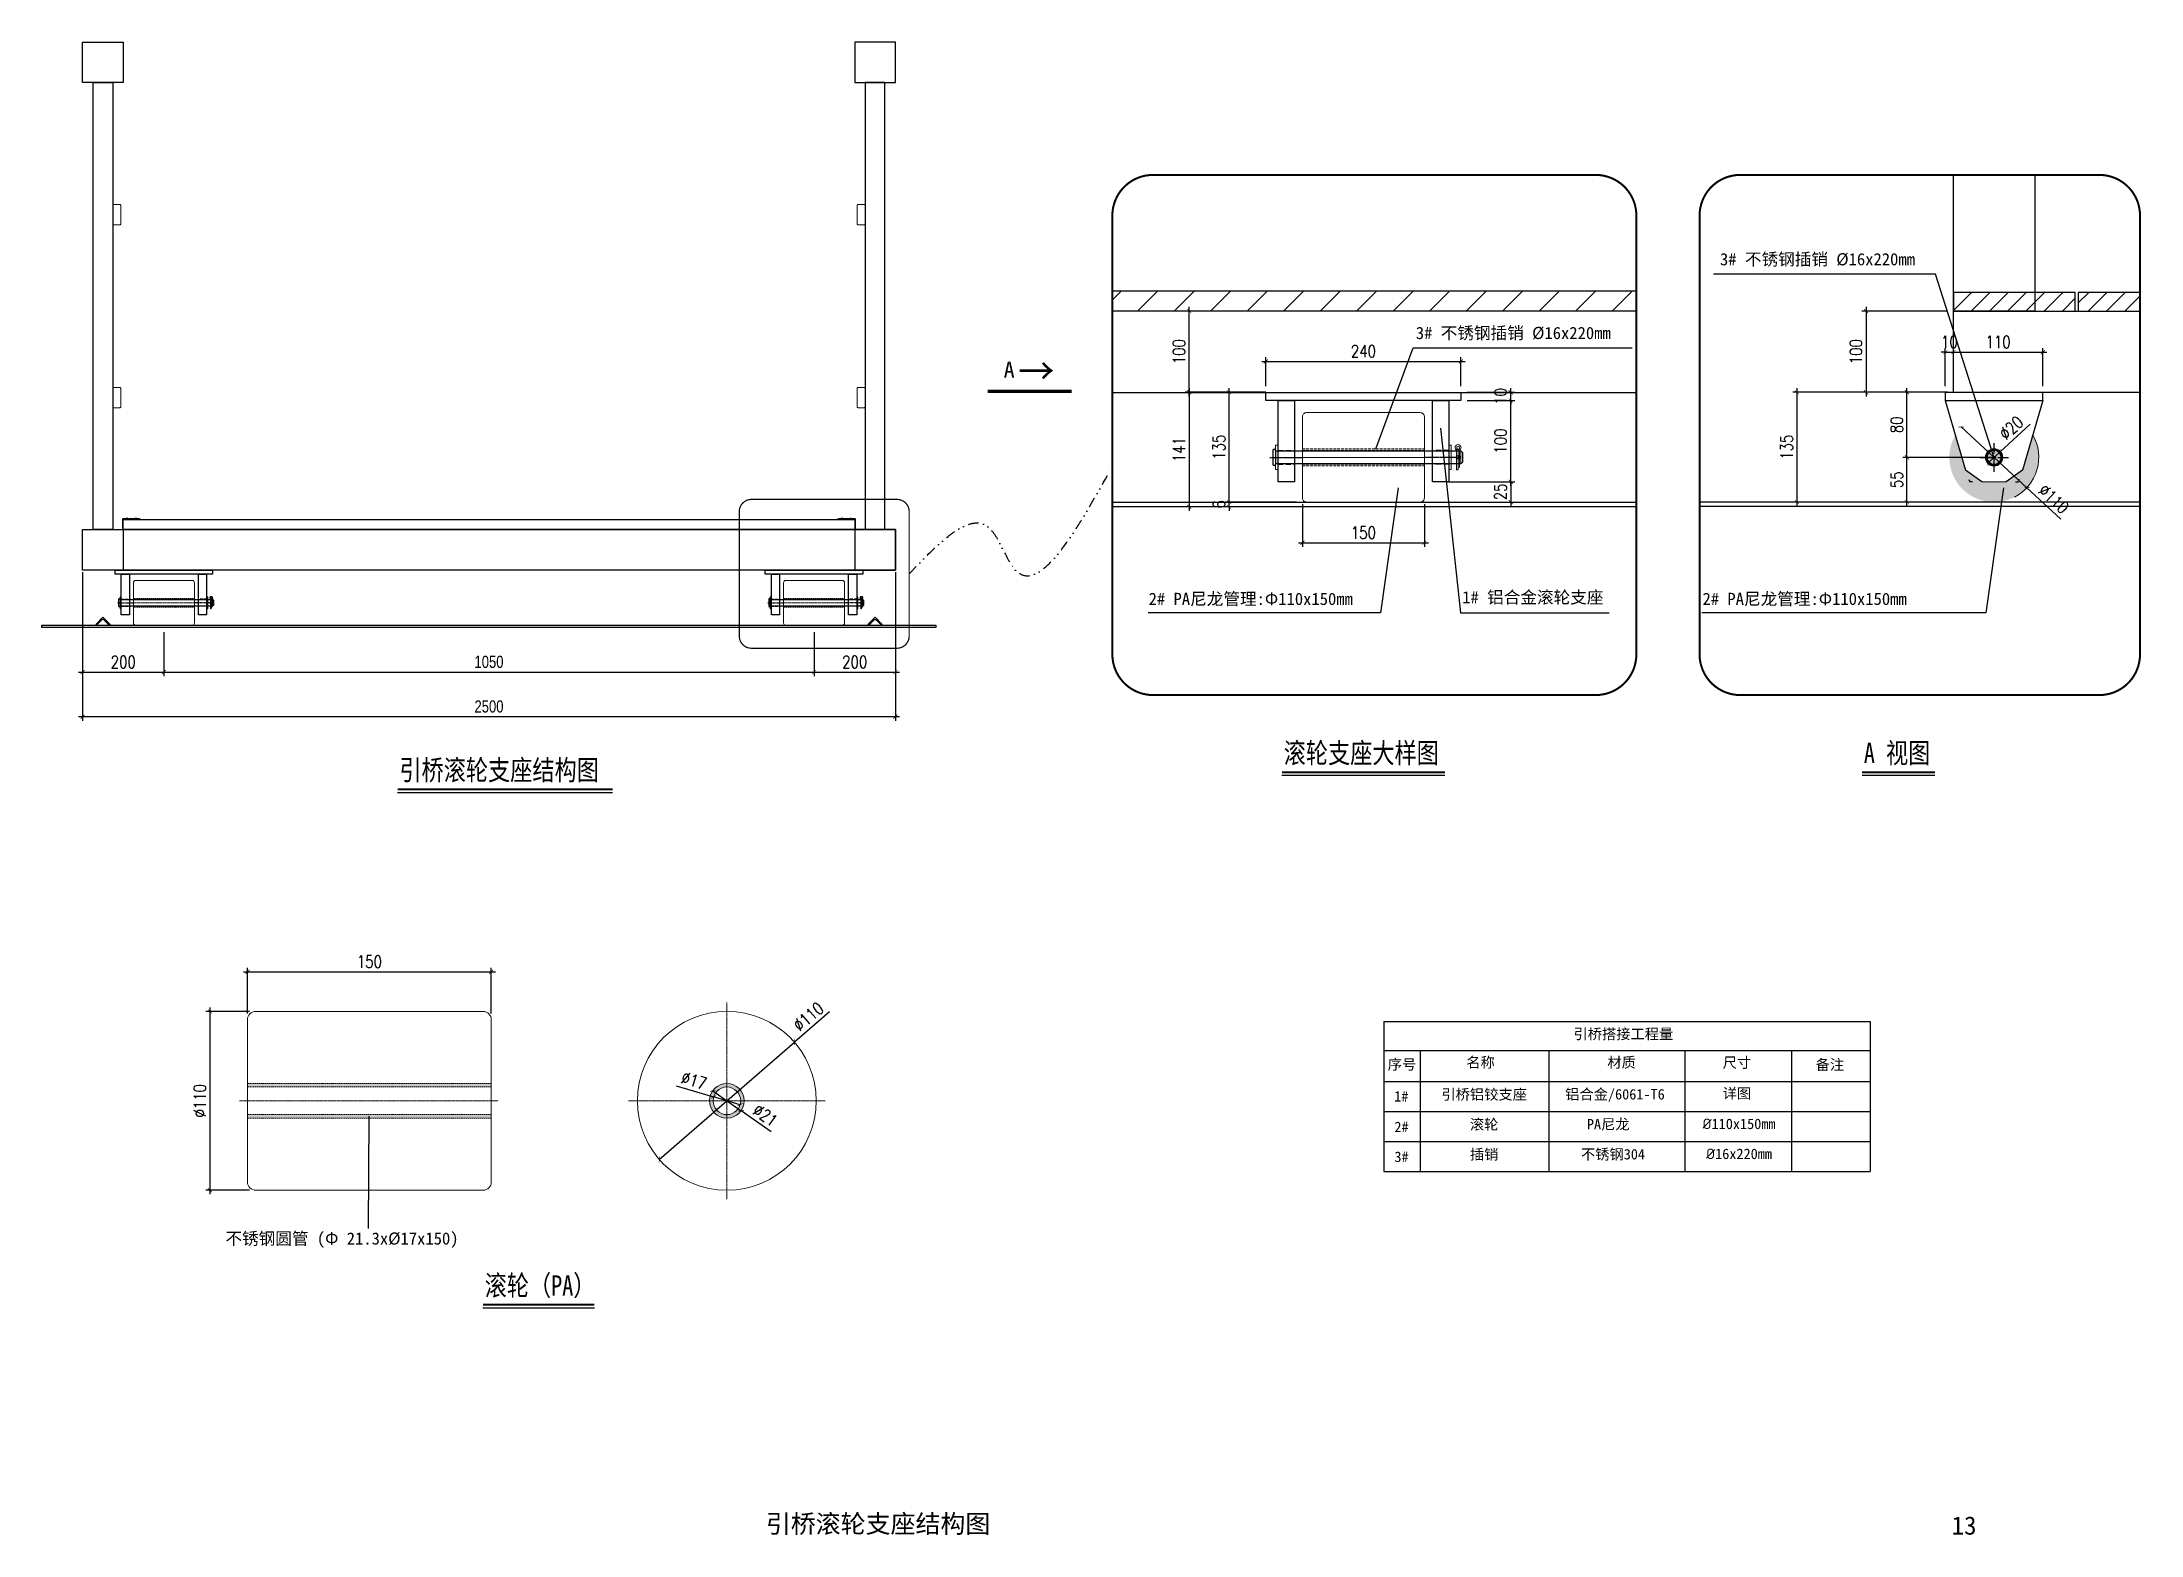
# Model space of a CAD drawing. Header units: millimetres. Extents: x 11827 to 862553, y 15071 to 134256.
# Drawn here: x 717851 to 723016, y 70272 to 73946 of the extents above; entities that cross this region are included whole.
import ezdxf
from ezdxf import colors
from ezdxf.entities.mleader import LeaderData, LeaderLine
from ezdxf.math import Vec2, Vec3

# ---------------------------------------------------------------- set-up
doc = ezdxf.new("R2010")
doc.units = ezdxf.units.MM
for name, pattern in [('CENTER', [2, 1.25, -0.25, 0.25, -0.25]), ('CENTER2', [28.575, 19.05, -3.175, 3.175, -3.175]), ('DASHED2', [9.525, 6.35, -3.175]), ('DIVIDEX2', [63.5, 25.4, -12.7, 0, -12.7, 0, -12.7])]:
    doc.linetypes.add(name, pattern=pattern)
for name, color, linetype in [('BS-Index symbol', 35, 'Continuous'), ('hjh文字', 7, 'Continuous'), ('HR-Aluminous', 4, 'Continuous'), ('HR-dimension', 9, 'Continuous'), ('HR-Indentifier', 6, 'Continuous'), ('HR-Longgu', 32, 'Continuous'), ('HR-Zhuliang', 3, 'Continuous'), ('HR-看线', 143, 'Continuous'), ('打印图框', 255, 'Continuous'), ('铝横梁', 220, 'Continuous'), ('铝通', 4, 'Continuous'), ('面板', 44, 'Continuous')]:
    doc.layers.add(name, color=color, linetype=linetype)
for name, color, linetype, lineweight in [('dim', 6, 'Continuous', 13), ('图框', 7, 'Continuous', 13), ('型材', 7, 'Continuous', 15), ('文本 @ 1 (1)', 3, 'Continuous', 13)]:
    doc.layers.add(name, color=color, linetype=linetype, lineweight=lineweight)
doc.styles.add('Arial', font='')
doc.styles.add('HZTXT', font='txtw.shx', dxfattribs={"width": 0.8, "bigfont": 'hztxtw.shx'})
doc.styles.get("Standard").update_dxf_attribs({"font": 'arial.ttf'})
doc.styles.add('宋体', font='')
doc.styles.add('工程字体', font='', dxfattribs={"width": 0.8})
doc.styles.get('Arial').set_extended_font_data('STXihei')
doc.styles.get('宋体').set_extended_font_data('SimSun')
doc.styles.get('工程字体').set_extended_font_data('SimSun')
doc.dimstyles.new('HR-A2-DIM10', dxfattribs={"dimscale": 10, "dimtxt": 3, "dimasz": 1, "dimexe": 1, "dimexo": 1.5, "dimgap": 1, "dimtad": 1, "dimdec": 1, "dimdsep": 46, "dimtxsty": 'HZTXT', "dimblk": 'ARCHTICK', "dimcen": 0, "dimdle": 1, "dimclrd": 256, "dimclre": 256, "dimclrt": 6, "dimadec": 1, "dimazin": 0, "dimtfac": 1, "dimtdec": 1, "dimtix": 1, "dimtmove": 2, "dimatfit": 3, "dimfxl": 15, "dimtolj": 1, "dimtzin": 0, "dimarcsym": 1})
doc.dimstyles.new('HR-BI-DIM5', dxfattribs={"dimscale": 6, "dimtxt": 5, "dimasz": 1, "dimexe": 1, "dimexo": 1.5, "dimgap": 2, "dimtad": 1, "dimdec": 1, "dimdsep": 46, "dimtxsty": 'HZTXT', "dimcen": 0, "dimdle": 1, "dimclrd": 256, "dimclre": 256, "dimclrt": 2, "dimadec": 1, "dimazin": 0, "dimtfac": 1, "dimtdec": 1, "dimtix": 1, "dimtmove": 2, "dimatfit": 3, "dimfxl": 1, "dimtfill": 1, "dimtolj": 1, "dimtzin": 0, "dimarcsym": 1})

msp = doc.modelspace()

# ---------------------------------------------------------------- texts
at = {"layer": 'hjh文字', "style": 'Arial'}
for s, height, p in [('3# 不锈钢插销 %%C16x220mm', 30, (721980.25, 73396.21)), ('3# 不锈钢插销 %%C16x220mm', 30, (721231.71, 73214.8)), ('2# PA尼龙管理:Φ110x150mm', 30, (720574.28, 72560.39)), ('1# 铝合金滚轮支座', 30, (721345.94, 72564.31)), ('2# PA尼龙管理:Φ110x150mm', 30, (721937.24, 72560.39)), ('铝合金/6061-T6 ', 25.7143, (721599.28, 71343.53)), ('PA尼龙', 25.714, (721652.68, 71269.76)), ('不锈钢304', 25.714, (721638.09, 71196)), ('不锈钢圆管 (Φ 21.3x%%C17x150)', 30, (718302.31, 70986.44))]:
    msp.add_text(s, height=height, dxfattribs=at).set_placement(p)
at = {"layer": 'hjh文字', "attachment_point": 5, "style": 'Arial'}
for s, insert, char_height, width in [('引桥搭接工程量', (721742.51, 71503.34), 25.714, 2128.8828), ('序号', (721197.73, 71428.39), 25.714, 82.26), ('名称', (721391.02, 71433.47), 25.714, 765.2634), ('材质', (721738.1, 71433.47), 25.714, 566.2106), ('尺寸', (722021.9, 71432.92), 25.714, 462.7153), ('备注', (722250.7, 71427.85), 25.714, 387.8696), ('1#', (721196.02, 71351.26), 25.714, 82.26), ('引桥铝铰支座', (721399.93, 71354.53), 25.714, 870.5277), ('详图', (722021.9, 71357.11), 25.714, 462.7153), ('2#', (721196.47, 71276.02), 25.714, 82.26), ('滚轮', (721399.93, 71280.77), 25.714, 870.5277), ('{\\fISOCPEUR|b0|i0|c0|p34;%%C}110x150mm', (722027.11, 71283.34), 25.7143, 462.7153), ('3#', (721196.47, 71202.26), 25.714, 82.26), ('插销', (721399.93, 71207), 25.714, 870.5277), ('{\\fISOCPEUR|b0|i0|c0|p34;%%C}16x220mm', (722027.11, 71209.57), 25.7143, 462.7153)]:
    msp.add_mtext(s, dxfattribs=dict(at, insert=insert, char_height=char_height, width=width))
at = {"layer": '图框', "color": 3, "insert": (720342.74, 73168.81), "char_height": 65.62, "width": 1477.2718, "attachment_point": 3, "style": '宋体'}
msp.add_mtext('→', dxfattribs=at)
at = {"layer": '打印图框', "color": 6, "char_height": 45, "attachment_point": 1, "style": 'Arial'}
for s, width, insert in [('引桥滚轮支座结构图', 691.5685, (719632.23, 70321.94)), ('13', 87.9312, (722550.29, 70317.62))]:
    msp.add_mtext_dynamic_manual_height_columns(s, width=width, gutter_width=12.5, heights=[0], dxfattribs=dict(at, insert=insert))
at = {"layer": '文本 @ 1 (1)', "style": '宋体'}
msp.add_text('A', height=39.37, dxfattribs=at).set_placement((720217.62, 73119.94))

# ---------------------------------------------------------------- blocks, each defined once
blk = doc.blocks.new('25-3')
blk.add_lwpolyline([(0, 0), (25, 0), (25, 2, 0.414214), (24, 3), (6.5, 3, -0.414214), (3, 6.5), (3, 24, 0.414214), (2, 25), (0, 25)], format="xyb", close=True)
blk = doc.blocks.new('_ArchTick')
at = {"color": 0, "linetype": 'ByBlock', "lineweight": 100, "const_width": 0.15}
blk.add_lwpolyline([(-0.5, -0.5), (0.5, 0.5)], dxfattribs=at)
blk = doc.blocks.new('*D1080')
at = {"layer": 'Defpoints', "color": 0, "ltscale": 1.5, "transparency": 16777216}
for p in [(717951, 72655.9, 0), (718151, 72508.9, 0), (718151, 72395.3)]:
    blk.add_point(p, dxfattribs=at)
at = {"layer": 'HR-dimension', "lineweight": -2, "ltscale": 1.5, "transparency": 16777216}
for p, q in [((717951, 72640.9), (717951, 72385.3)), ((718151, 72493.9), (718151, 72385.3)), ((717941, 72395.3), (718161, 72395.3))]:
    blk.add_line(p, q, dxfattribs=at)
at = {"layer": 'HR-dimension', "lineweight": -2, "ltscale": 1.5, "transparency": 16777216, "xscale": 10, "yscale": 10, "zscale": 10, "rotation": 180}
blk.add_blockref('_ArchTick', (717951, 72395.3), dxfattribs=at)
at = {"layer": 'HR-dimension', "lineweight": -2, "ltscale": 1.5, "transparency": 16777216, "xscale": 10, "yscale": 10, "zscale": 10}
blk.add_blockref('_ArchTick', (718151, 72395.3), dxfattribs=at)
at = {"layer": 'HR-dimension', "color": 6, "ltscale": 1.5, "transparency": 16777216, "insert": (718051, 72420.3), "char_height": 30, "attachment_point": 5, "style": 'HZTXT'}
blk.add_mtext('\\A1;200', dxfattribs=at)
blk = doc.blocks.new('*D1081')
at = {"layer": 'Defpoints', "color": 0, "ltscale": 1.5, "transparency": 16777216}
for p in [(718151, 72508.9, 0), (719751, 72508.9, 0), (719751, 72395.3)]:
    blk.add_point(p, dxfattribs=at)
at = {"layer": 'HR-dimension', "lineweight": -2, "ltscale": 1.5, "transparency": 16777216}
for p, q in [((718151, 72493.9), (718151, 72385.3)), ((719751, 72493.9), (719751, 72385.3)), ((718141, 72395.3), (719761, 72395.3))]:
    blk.add_line(p, q, dxfattribs=at)
at = {"layer": 'HR-dimension', "lineweight": -2, "ltscale": 1.5, "transparency": 16777216, "xscale": 10, "yscale": 10, "zscale": 10, "rotation": 180}
blk.add_blockref('_ArchTick', (718151, 72395.3), dxfattribs=at)
at = {"layer": 'HR-dimension', "lineweight": -2, "ltscale": 1.5, "transparency": 16777216, "xscale": 10, "yscale": 10, "zscale": 10}
blk.add_blockref('_ArchTick', (719751, 72395.3), dxfattribs=at)
at = {"layer": 'HR-dimension', "color": 6, "ltscale": 1.5, "transparency": 16777216, "insert": (718951, 72420.3), "char_height": 30, "attachment_point": 5, "style": 'HZTXT'}
blk.add_mtext('\\A1;{\\Fhztxt_e,hztxt|c134;1050}', dxfattribs=at)
blk = doc.blocks.new('*D1082')
at = {"layer": 'Defpoints', "color": 0, "ltscale": 1.5, "transparency": 16777216}
for p in [(719951, 72655.9, 0), (719751, 72508.9, 0), (719951, 72395.3)]:
    blk.add_point(p, dxfattribs=at)
at = {"layer": 'HR-dimension', "lineweight": -2, "ltscale": 1.5, "transparency": 16777216}
for p, q in [((719951, 72640.9), (719951, 72385.3)), ((719751, 72493.9), (719751, 72385.3)), ((719741, 72395.3), (719961, 72395.3))]:
    blk.add_line(p, q, dxfattribs=at)
at = {"layer": 'HR-dimension', "lineweight": -2, "ltscale": 1.5, "transparency": 16777216, "xscale": 10, "yscale": 10, "zscale": 10, "rotation": 180}
blk.add_blockref('_ArchTick', (719751, 72395.3), dxfattribs=at)
at = {"layer": 'HR-dimension', "lineweight": -2, "ltscale": 1.5, "transparency": 16777216, "xscale": 10, "yscale": 10, "zscale": 10}
blk.add_blockref('_ArchTick', (719951, 72395.3), dxfattribs=at)
at = {"layer": 'HR-dimension', "color": 6, "ltscale": 1.5, "transparency": 16777216, "insert": (719851, 72420.3), "char_height": 30, "attachment_point": 5, "style": 'HZTXT'}
blk.add_mtext('\\A1;200', dxfattribs=at)
blk = doc.blocks.new('*D1083')
at = {"layer": 'Defpoints', "color": 0, "ltscale": 1.5, "transparency": 16777216}
for p in [(717951, 72655.9, 0), (719951, 72655.9, 0), (717951, 72285.5)]:
    blk.add_point(p, dxfattribs=at)
at = {"layer": 'HR-dimension', "lineweight": -2, "ltscale": 1.5, "transparency": 16777216}
for p, q in [((717951, 72640.9), (717951, 72275.5)), ((719951, 72640.9), (719951, 72275.5)), ((719961, 72285.5), (717941, 72285.5))]:
    blk.add_line(p, q, dxfattribs=at)
at = {"layer": 'HR-dimension', "lineweight": -2, "ltscale": 1.5, "transparency": 16777216, "xscale": 10, "yscale": 10, "zscale": 10, "rotation": 180}
blk.add_blockref('_ArchTick', (717951, 72285.5), dxfattribs=at)
at = {"layer": 'HR-dimension', "lineweight": -2, "ltscale": 1.5, "transparency": 16777216, "xscale": 10, "yscale": 10, "zscale": 10}
blk.add_blockref('_ArchTick', (719951, 72285.5), dxfattribs=at)
at = {"layer": 'HR-dimension', "color": 6, "ltscale": 1.5, "transparency": 16777216, "insert": (718951, 72310.5), "char_height": 30, "attachment_point": 5, "style": 'HZTXT'}
blk.add_mtext('\\A1;{\\Fhztxt_e,hztxt|c134;2500}', dxfattribs=at)
blk = doc.blocks.new('A$C71295326')
at = {"linetype": 'DASHED2'}
for p, q in [((-105, -71.5), (-85, -71.5)), ((105, -71.5), (85, -71.5)), ((-105, -88.5), (-85, -88.5)), ((105, -88.5), (85, -88.5))]:
    blk.add_line(p, q, dxfattribs=at)
at = {"color": 1, "linetype": 'CENTER', "ltscale": 0.16}
for p, q in [((-115, -80), (-75, -80)), ((115, -80), (75, -80))]:
    blk.add_line(p, q, dxfattribs=at)
for points in [[(-120, 0), (120, 0), (120, -10), (-120, -10)], [(-105, -10), (-85, -10), (-85, -110), (-105, -110)], [(85, -10), (105, -10), (105, -110), (85, -110)]]:
    blk.add_lwpolyline(points, close=True)
blk = doc.blocks.new('A$C0ed95738')
at = {"layer": '图框'}
h = blk.add_hatch(color=256, dxfattribs=at)
h.paths.add_polyline_path([(75, -63.5), (-75, -63.5), (-75, -65.6), (75, -65.6)])
h.paths.add_polyline_path([(75, -44.4), (-75, -44.4), (-75, -46.5), (75, -46.5)])
at = {"layer": '图框', "linetype": 'DASHED2', "ltscale": 0.5}
for p, q in [((-75, -44.4), (75, -44.4)), ((-75, -46.5), (75, -46.5)), ((-75, -63.5), (75, -63.5)), ((-75, -65.6), (75, -65.6))]:
    blk.add_line(p, q, dxfattribs=at)
at = {"layer": '图框', "color": 1, "linetype": 'CENTER', "ltscale": 0.5}
blk.add_line((-79.9, -55), (79.2, -55), dxfattribs=at)
at = {"layer": '图框'}
blk.add_lwpolyline([(-70, 0), (70, 0, -0.414214), (75, -5), (75, -105, -0.414214), (70, -110), (-70, -110, -0.414214), (-75, -105), (-75, -5, -0.414214)], format="xyb", close=True, dxfattribs=at)
blk = doc.blocks.new('A$C3ad6133d')
at = {"color": 7, "linetype": 'Continuous', "lineweight": 15}
for p, q in [((-3.7, 24), (-3.7, -16)), ((-3.7, 24), (0, 24)), ((3.7, 30.4), (0, 30.4)), ((0, -16), (0, 30.4)), ((3.7, -16), (3.7, 30.4))]:
    blk.add_line(p, q, dxfattribs=at)
at = {"color": 8, "linetype": 'Continuous', "lineweight": 15}
for p, q in [((-4.9, -18.6), (-2.4, -21.4)), ((-3.7, -16), (3.7, -16)), ((4.9, -18.6), (2.4, -21.4))]:
    blk.add_line(p, q, dxfattribs=at)
at = {"color": 7, "linetype": 'Continuous', "lineweight": 15}
for centre, radius, start, end in [((0, -24.1), 7.35, 131.3178, 48.6822), ((-7.1, -16), 3.47, 311.3178, 0), ((0, -24.1), 3.67, 131.3178, 48.6822), ((-7.1, -16), 7.14, 311.3178, 0), ((7.1, -16), 7.14, 180, 228.6822), ((7.1, -16), 3.47, 180, 228.6822)]:
    blk.add_arc(centre, radius, start, end, dxfattribs=at)
blk = doc.blocks.new('A$C1a92a842')
at = {"color": 4}
for p, q in [((-223, -143.5), (-223, -176.5)), ((-216, -143.5), (-216, -176.5)), ((-216, -144), (240, -144)), ((244, -148), (240, -144)), ((244, -148), (244, -172)), ((240, -176), (-216, -176)), ((240, -176), (244, -172))]:
    blk.add_line(p, q, dxfattribs=at)
blk.add_circle((233, -160), 4.5, dxfattribs=at)
for centre, start, end in [((-219.5, -143.5), 0, 180), ((-219.5, -176.5), 180, 0)]:
    blk.add_arc(centre, 3.5, start, end, dxfattribs=at)
at = {"layer": '图框', "color": 1, "linetype": 'CENTER', "ltscale": 0.1}
for p, q in [((233, -154.5), (233, -165.5)), ((227.5, -160), (238.5, -160))]:
    blk.add_line(p, q, dxfattribs=at)
at = {"layer": '图框', "color": 4}
blk.add_line((240, -144), (240, -176), dxfattribs=at)
for points in [[(-210, -130), (-216, -130), (-216, -190), (-210, -190)], [(210, -130), (216, -130), (216, -190), (210, -190)]]:
    blk.add_lwpolyline(points, close=True, dxfattribs=at)
at = {"layer": 'HR-dimension', "xscale": 2, "yscale": 2, "zscale": 2}
blk.add_blockref('A$C0ed95738', (0, -50), dxfattribs=at)
at = {"layer": 'HR-dimension', "rotation": 180}
blk.add_blockref('A$C3ad6133d', (233, -160), dxfattribs=at)
at = {"layer": 'HR-Longgu', "xscale": 2, "yscale": 2, "zscale": 2}
blk.add_blockref('A$C71295326', (0, 0), dxfattribs=at)
blk = doc.blocks.new('A$C43d96000')
for p, q in [((60, 0), (-60, 0)), ((-60, 0), (-60, -10)), ((60, -10), (60, 0)), ((-60, -10), (60, -10)), ((-60, -10), (-35, -95.8)), ((60, -10), (35, -95.8)), ((-15, -110), (-35, -95.8)), ((35, -95.8), (15, -110)), ((-30.9, -107.4), (-30, -110)), ((-26.5, -110), (-30, -110)), ((26.5, -110), (30, -110)), ((30.9, -107.4), (30, -110))]:
    blk.add_line(p, q)
at = {"color": 3, "linetype": 'CENTER2'}
for p, q in [((0, -97.6), (0, -62.4)), ((-17.6, -80), (17.6, -80))]:
    blk.add_line(p, q, dxfattribs=at)
blk.add_circle((0, -80), 10)
at = {"layer": '图框'}
blk.add_line((15, -110), (-15, -110), dxfattribs=at)
blk = doc.blocks.new('*D1111')
at = {"layer": 'Defpoints', "color": 0, "ltscale": 1.5, "transparency": 16777216}
for p in [(720862.8, 73083.7), (720674.2, 72801.7), (720937.8, 72801.7)]:
    blk.add_point(p, dxfattribs=at)
at = {"layer": 'HR-dimension', "lineweight": -2, "ltscale": 1.5, "transparency": 16777216}
for p, q in [((720674.2, 73093.7), (720674.2, 72791.7)), ((720847.8, 73083.7), (720664.2, 73083.7)), ((720922.8, 72801.7), (720664.2, 72801.7))]:
    blk.add_line(p, q, dxfattribs=at)
at = {"layer": 'HR-dimension', "lineweight": -2, "ltscale": 1.5, "transparency": 16777216, "xscale": 10, "yscale": 10, "zscale": 10}
for p, rotation in [((720674.2, 73083.7), 90), ((720674.2, 72801.7), 270)]:
    blk.add_blockref('_ArchTick', p, dxfattribs=dict(at, rotation=rotation))
at = {"layer": 'HR-dimension', "color": 6, "ltscale": 1.5, "transparency": 16777216, "insert": (720649.2, 72942.7), "char_height": 30, "attachment_point": 5, "rotation": 90, "style": 'HZTXT'}
blk.add_mtext('\\A1;141', dxfattribs=at)
blk = doc.blocks.new('*D1112')
at = {"layer": 'Defpoints', "color": 0, "ltscale": 1.5, "transparency": 16777216}
for p in [(720772.4, 72813.7), (720941.6, 72813.7), (720952.8, 72801.7)]:
    blk.add_point(p, dxfattribs=at)
at = {"layer": 'HR-dimension', "lineweight": -2, "ltscale": 1.5, "transparency": 16777216}
for p, q in [((720926.6, 72813.7), (720762.4, 72813.7)), ((720937.8, 72801.7), (720762.4, 72801.7)), ((720772.4, 72813.7), (720772.4, 72823.7)), ((720772.4, 72801.7), (720772.4, 72813.7)), ((720772.4, 72801.7), (720772.4, 72791.7))]:
    blk.add_line(p, q, dxfattribs=at)
at = {"layer": 'HR-dimension', "lineweight": -2, "ltscale": 1.5, "transparency": 16777216, "xscale": 10, "yscale": 10, "zscale": 10}
for p, rotation in [((720772.4, 72813.7), 270), ((720772.4, 72801.7), 90)]:
    blk.add_blockref('_ArchTick', p, dxfattribs=dict(at, rotation=rotation))
at = {"layer": 'HR-dimension', "color": 6, "ltscale": 1.5, "transparency": 16777216, "insert": (720747.4, 72807.7), "char_height": 30, "attachment_point": 5, "rotation": 90, "style": 'HZTXT'}
blk.add_mtext('\\A1;6', dxfattribs=at)
blk = doc.blocks.new('*D1064')
at = {"layer": 'Defpoints', "color": 0, "ltscale": 1.5, "transparency": 16777216}
for p in [(720772.4, 73083.7), (720877.8, 73083.7), (720952.8, 72813.7)]:
    blk.add_point(p, dxfattribs=at)
at = {"layer": 'HR-dimension', "lineweight": -2, "ltscale": 1.5, "transparency": 16777216}
for p, q in [((720772.4, 72803.7), (720772.4, 73093.7)), ((720862.8, 73083.7), (720762.4, 73083.7)), ((720937.8, 72813.7), (720762.4, 72813.7))]:
    blk.add_line(p, q, dxfattribs=at)
at = {"layer": 'HR-dimension', "lineweight": -2, "ltscale": 1.5, "transparency": 16777216, "xscale": 10, "yscale": 10, "zscale": 10}
for p, rotation in [((720772.4, 73083.7), 90), ((720772.4, 72813.7), 270)]:
    blk.add_blockref('_ArchTick', p, dxfattribs=dict(at, rotation=rotation))
at = {"layer": 'HR-dimension', "color": 6, "ltscale": 1.5, "transparency": 16777216, "insert": (720747.4, 72948.7), "char_height": 30, "attachment_point": 5, "rotation": 90, "style": 'HZTXT'}
blk.add_mtext('\\A1;135', dxfattribs=at)
blk = doc.blocks.new('*D1113')
at = {"layer": 'Defpoints', "color": 0, "ltscale": 1.5, "transparency": 16777216}
for p in [(721342.8, 73159.9), (720862.8, 73083.7), (721342.8, 73083.7)]:
    blk.add_point(p, dxfattribs=at)
at = {"layer": 'HR-dimension', "lineweight": -2, "ltscale": 1.5, "transparency": 16777216}
for p, q in [((720852.8, 73159.9), (721352.8, 73159.9)), ((720862.8, 73098.7), (720862.8, 73169.9)), ((721342.8, 73098.7), (721342.8, 73169.9))]:
    blk.add_line(p, q, dxfattribs=at)
at = {"layer": 'HR-dimension', "lineweight": -2, "ltscale": 1.5, "transparency": 16777216, "xscale": 10, "yscale": 10, "zscale": 10, "rotation": 180}
blk.add_blockref('_ArchTick', (720862.8, 73159.9), dxfattribs=at)
at = {"layer": 'HR-dimension', "lineweight": -2, "ltscale": 1.5, "transparency": 16777216, "xscale": 10, "yscale": 10, "zscale": 10}
blk.add_blockref('_ArchTick', (721342.8, 73159.9), dxfattribs=at)
at = {"layer": 'HR-dimension', "color": 6, "ltscale": 1.5, "transparency": 16777216, "insert": (721102.8, 73184.9), "char_height": 30, "attachment_point": 5, "style": 'HZTXT'}
blk.add_mtext('\\A1;240', dxfattribs=at)
blk = doc.blocks.new('*D1114')
at = {"layer": 'Defpoints', "color": 0, "ltscale": 1.5, "transparency": 16777216}
for p in [(720952.8, 72823.7), (721252.8, 72823.7), (721252.8, 72713.3)]:
    blk.add_point(p, dxfattribs=at)
at = {"layer": 'HR-dimension', "lineweight": -2, "ltscale": 1.5, "transparency": 16777216}
for p, q in [((720952.8, 72808.7), (720952.8, 72703.3)), ((721252.8, 72808.7), (721252.8, 72703.3)), ((720942.8, 72713.3), (721262.8, 72713.3))]:
    blk.add_line(p, q, dxfattribs=at)
at = {"layer": 'HR-dimension', "lineweight": -2, "ltscale": 1.5, "transparency": 16777216, "xscale": 10, "yscale": 10, "zscale": 10, "rotation": 180}
blk.add_blockref('_ArchTick', (720952.8, 72713.3), dxfattribs=at)
at = {"layer": 'HR-dimension', "lineweight": -2, "ltscale": 1.5, "transparency": 16777216, "xscale": 10, "yscale": 10, "zscale": 10}
blk.add_blockref('_ArchTick', (721252.8, 72713.3), dxfattribs=at)
at = {"layer": 'HR-dimension', "color": 6, "ltscale": 1.5, "transparency": 16777216, "insert": (721102.8, 72738.3), "char_height": 30, "attachment_point": 5, "style": 'HZTXT'}
blk.add_mtext('\\A1;150', dxfattribs=at)
blk = doc.blocks.new('*D1115')
at = {"layer": 'Defpoints', "color": 0, "ltscale": 1.5, "transparency": 16777216}
for p in [(722554.7, 73182.6), (722534.7, 73083.7), (722554.7, 73083.7)]:
    blk.add_point(p, dxfattribs=at)
at = {"layer": 'HR-dimension', "lineweight": -2, "ltscale": 1.5, "transparency": 16777216}
for p, q in [((722534.7, 73182.6), (722524.7, 73182.6)), ((722534.7, 73098.7), (722534.7, 73192.6)), ((722534.7, 73182.6), (722554.7, 73182.6)), ((722554.7, 73098.7), (722554.7, 73192.6)), ((722554.7, 73182.6), (722564.7, 73182.6))]:
    blk.add_line(p, q, dxfattribs=at)
at = {"layer": 'HR-dimension', "lineweight": -2, "ltscale": 1.5, "transparency": 16777216, "xscale": 10, "yscale": 10, "zscale": 10}
blk.add_blockref('_ArchTick', (722534.7, 73182.6), dxfattribs=at)
at = {"layer": 'HR-dimension', "lineweight": -2, "ltscale": 1.5, "transparency": 16777216, "xscale": 10, "yscale": 10, "zscale": 10, "rotation": 180}
blk.add_blockref('_ArchTick', (722554.7, 73182.6), dxfattribs=at)
at = {"layer": 'HR-dimension', "color": 6, "ltscale": 1.5, "transparency": 16777216, "insert": (722544.7, 73207.6), "char_height": 30, "attachment_point": 5, "style": 'HZTXT'}
blk.add_mtext('\\A1;10', dxfattribs=at)
blk = doc.blocks.new('*D1116')
at = {"layer": 'Defpoints', "color": 0, "ltscale": 1.5, "transparency": 16777216}
for p in [(722774.7, 73182.6), (722554.7, 73083.7), (722774.7, 73083.7)]:
    blk.add_point(p, dxfattribs=at)
at = {"layer": 'HR-dimension', "lineweight": -2, "ltscale": 1.5, "transparency": 16777216}
for p, q in [((722544.7, 73182.6), (722784.7, 73182.6)), ((722554.7, 73098.7), (722554.7, 73192.6)), ((722774.7, 73098.7), (722774.7, 73192.6))]:
    blk.add_line(p, q, dxfattribs=at)
at = {"layer": 'HR-dimension', "lineweight": -2, "ltscale": 1.5, "transparency": 16777216, "xscale": 10, "yscale": 10, "zscale": 10, "rotation": 180}
blk.add_blockref('_ArchTick', (722554.7, 73182.6), dxfattribs=at)
at = {"layer": 'HR-dimension', "lineweight": -2, "ltscale": 1.5, "transparency": 16777216, "xscale": 10, "yscale": 10, "zscale": 10}
blk.add_blockref('_ArchTick', (722774.7, 73182.6), dxfattribs=at)
at = {"layer": 'HR-dimension', "color": 6, "ltscale": 1.5, "transparency": 16777216, "insert": (722664.7, 73207.6), "char_height": 30, "attachment_point": 5, "style": 'HZTXT'}
blk.add_mtext('\\A1;110', dxfattribs=at)
blk = doc.blocks.new('*D1117')
at = {"layer": 'Defpoints', "color": 0, "ltscale": 1.5, "transparency": 16777216}
for p in [(722554.7, 73083.7), (722169.4, 72813.7), (722338, 72813.7)]:
    blk.add_point(p, dxfattribs=at)
at = {"layer": 'HR-dimension', "lineweight": -2, "ltscale": 1.5, "transparency": 16777216}
for p, q in [((722169.4, 73093.7), (722169.4, 72803.7)), ((722539.7, 73083.7), (722159.4, 73083.7)), ((722323, 72813.7), (722159.4, 72813.7))]:
    blk.add_line(p, q, dxfattribs=at)
at = {"layer": 'HR-dimension', "lineweight": -2, "ltscale": 1.5, "transparency": 16777216, "xscale": 10, "yscale": 10, "zscale": 10}
for p, rotation in [((722169.4, 73083.7), 90), ((722169.4, 72813.7), 270)]:
    blk.add_blockref('_ArchTick', p, dxfattribs=dict(at, rotation=rotation))
at = {"layer": 'HR-dimension', "color": 6, "ltscale": 1.5, "transparency": 16777216, "insert": (722144.4, 72948.7), "char_height": 30, "attachment_point": 5, "rotation": 90, "style": 'HZTXT'}
blk.add_mtext('\\A1;135', dxfattribs=at)
blk = doc.blocks.new('*D1118')
at = {"layer": 'Defpoints', "color": 0, "ltscale": 1.5, "transparency": 16777216}
for p in [(722440.3, 72923.7), (722654.7, 72923.7), (722539.7, 72813.7)]:
    blk.add_point(p, dxfattribs=at)
at = {"layer": 'HR-dimension', "lineweight": -2, "ltscale": 1.5, "transparency": 16777216}
for p, q in [((722639.7, 72923.7), (722430.3, 72923.7)), ((722440.3, 72803.7), (722440.3, 72933.7)), ((722524.7, 72813.7), (722430.3, 72813.7))]:
    blk.add_line(p, q, dxfattribs=at)
at = {"layer": 'HR-dimension', "lineweight": -2, "ltscale": 1.5, "transparency": 16777216, "xscale": 10, "yscale": 10, "zscale": 10}
for p, rotation in [((722440.3, 72923.7), 90), ((722440.3, 72813.7), 270)]:
    blk.add_blockref('_ArchTick', p, dxfattribs=dict(at, rotation=rotation))
at = {"layer": 'HR-dimension', "color": 6, "ltscale": 1.5, "transparency": 16777216, "insert": (722415.3, 72868.7), "char_height": 30, "attachment_point": 5, "rotation": 90, "style": 'HZTXT'}
blk.add_mtext('\\A1;55', dxfattribs=at)
blk = doc.blocks.new('*D1065')
at = {"layer": 'Defpoints', "color": 0, "ltscale": 1.5, "transparency": 16777216}
for p in [(722440.3, 73083.7), (722539.7, 73083.7), (722674.7, 72923.7)]:
    blk.add_point(p, dxfattribs=at)
at = {"layer": 'HR-dimension', "lineweight": -2, "ltscale": 1.5, "transparency": 16777216}
for p, q in [((722440.3, 72913.7), (722440.3, 73093.7)), ((722524.7, 73083.7), (722430.3, 73083.7)), ((722659.7, 72923.7), (722430.3, 72923.7))]:
    blk.add_line(p, q, dxfattribs=at)
at = {"layer": 'HR-dimension', "lineweight": -2, "ltscale": 1.5, "transparency": 16777216, "xscale": 10, "yscale": 10, "zscale": 10}
for p, rotation in [((722440.3, 73083.7), 90), ((722440.3, 72923.7), 270)]:
    blk.add_blockref('_ArchTick', p, dxfattribs=dict(at, rotation=rotation))
at = {"layer": 'HR-dimension', "color": 6, "ltscale": 1.5, "transparency": 16777216, "insert": (722415.3, 73003.7), "char_height": 30, "attachment_point": 5, "rotation": 90, "style": 'HZTXT'}
blk.add_mtext('\\A1;80', dxfattribs=at)
blk = doc.blocks.new('*D1119')
at = {"layer": 'Defpoints', "color": 0, "ltscale": 1.5, "transparency": 16777216}
for p in [(720674.2, 73283.7), (720862.8, 73283.7), (720862.8, 73083.7)]:
    blk.add_point(p, dxfattribs=at)
at = {"layer": 'HR-dimension', "lineweight": -2, "ltscale": 1.5, "transparency": 16777216}
for p, q in [((720847.8, 73283.7), (720664.2, 73283.7)), ((720674.2, 73073.7), (720674.2, 73293.7)), ((720847.8, 73083.7), (720664.2, 73083.7))]:
    blk.add_line(p, q, dxfattribs=at)
at = {"layer": 'HR-dimension', "lineweight": -2, "ltscale": 1.5, "transparency": 16777216, "xscale": 10, "yscale": 10, "zscale": 10}
for p, rotation in [((720674.2, 73283.7), 90), ((720674.2, 73083.7), 270)]:
    blk.add_blockref('_ArchTick', p, dxfattribs=dict(at, rotation=rotation))
at = {"layer": 'HR-dimension', "color": 6, "ltscale": 1.5, "transparency": 16777216, "insert": (720649.2, 73183.7), "char_height": 30, "attachment_point": 5, "rotation": 90, "style": 'HZTXT'}
blk.add_mtext('\\A1;100', dxfattribs=at)
blk = doc.blocks.new('*D1120')
at = {"layer": 'Defpoints', "color": 0, "ltscale": 1.5, "transparency": 16777216}
for p in [(721312.8, 72863.7), (721312.8, 72813.7), (721465.2, 72813.7)]:
    blk.add_point(p, dxfattribs=at)
at = {"layer": 'HR-dimension', "lineweight": -2, "ltscale": 1.5, "transparency": 16777216}
for p, q in [((721327.8, 72863.7), (721475.2, 72863.7)), ((721465.2, 72863.7), (721465.2, 72873.7)), ((721465.2, 72863.7), (721465.2, 72813.7)), ((721327.8, 72813.7), (721475.2, 72813.7)), ((721465.2, 72813.7), (721465.2, 72803.7))]:
    blk.add_line(p, q, dxfattribs=at)
at = {"layer": 'HR-dimension', "lineweight": -2, "ltscale": 1.5, "transparency": 16777216, "xscale": 10, "yscale": 10, "zscale": 10}
for p, rotation in [((721465.2, 72863.7), 270), ((721465.2, 72813.7), 90)]:
    blk.add_blockref('_ArchTick', p, dxfattribs=dict(at, rotation=rotation))
at = {"layer": 'HR-dimension', "color": 6, "ltscale": 1.5, "transparency": 16777216, "insert": (721440.2, 72838.7), "char_height": 30, "attachment_point": 5, "rotation": 90, "style": 'HZTXT'}
blk.add_mtext('\\A1;25', dxfattribs=at)
blk = doc.blocks.new('*D1121')
at = {"layer": 'Defpoints', "color": 0, "ltscale": 1.5, "transparency": 16777216}
for p in [(721342.8, 73063.7), (721465.2, 73063.7), (721297.8, 72863.7)]:
    blk.add_point(p, dxfattribs=at)
at = {"layer": 'HR-dimension', "lineweight": -2, "ltscale": 1.5, "transparency": 16777216}
for p, q in [((721357.8, 73063.7), (721475.2, 73063.7)), ((721465.2, 72853.7), (721465.2, 73073.7)), ((721312.8, 72863.7), (721475.2, 72863.7))]:
    blk.add_line(p, q, dxfattribs=at)
at = {"layer": 'HR-dimension', "lineweight": -2, "ltscale": 1.5, "transparency": 16777216, "xscale": 10, "yscale": 10, "zscale": 10}
for p, rotation in [((721465.2, 73063.7), 90), ((721465.2, 72863.7), 270)]:
    blk.add_blockref('_ArchTick', p, dxfattribs=dict(at, rotation=rotation))
at = {"layer": 'HR-dimension', "color": 6, "ltscale": 1.5, "transparency": 16777216, "insert": (721440.2, 72963.7), "char_height": 30, "attachment_point": 5, "rotation": 90, "style": 'HZTXT'}
blk.add_mtext('\\A1;100', dxfattribs=at)
blk = doc.blocks.new('*D1066')
at = {"layer": 'Defpoints', "color": 0, "ltscale": 1.5, "transparency": 16777216}
for p in [(721342.8, 73083.7), (721342.8, 73063.7), (721465.2, 73083.7)]:
    blk.add_point(p, dxfattribs=at)
at = {"layer": 'HR-dimension', "lineweight": -2, "ltscale": 1.5, "transparency": 16777216}
for p, q in [((721465.2, 73083.7), (721465.2, 73093.7)), ((721357.8, 73083.7), (721475.2, 73083.7)), ((721357.8, 73063.7), (721475.2, 73063.7)), ((721465.2, 73063.7), (721465.2, 73083.7)), ((721465.2, 73063.7), (721465.2, 73053.7))]:
    blk.add_line(p, q, dxfattribs=at)
at = {"layer": 'HR-dimension', "lineweight": -2, "ltscale": 1.5, "transparency": 16777216, "xscale": 10, "yscale": 10, "zscale": 10}
for p, rotation in [((721465.2, 73083.7), 270), ((721465.2, 73063.7), 90)]:
    blk.add_blockref('_ArchTick', p, dxfattribs=dict(at, rotation=rotation))
at = {"layer": 'HR-dimension', "color": 6, "ltscale": 1.5, "transparency": 16777216, "insert": (721440.2, 73073.7), "char_height": 30, "attachment_point": 5, "rotation": 90, "style": 'HZTXT'}
blk.add_mtext('\\A1;10', dxfattribs=at)
blk = doc.blocks.new('*D1122')
at = {"layer": 'Defpoints', "color": 0, "ltscale": 1.5, "transparency": 16777216}
for p in [(722574, 72998.4), (722735.4, 72848.9)]:
    blk.add_point(p, dxfattribs=at)
at = {"layer": 'HR-dimension', "lineweight": -2, "ltscale": 1.5, "transparency": 16777216}
for p in [(722574, 72998.4), (722819.2, 72771.2)]:
    blk.add_line(p, (722735.4, 72848.9), dxfattribs=at)
at = {"layer": 'HR-dimension', "lineweight": -2, "ltscale": 1.5, "transparency": 16777216, "xscale": 10, "yscale": 10, "zscale": 10}
for p, rotation in [((722574, 72998.4), 317.1871016274202), ((722735.4, 72848.9), 137.1871016274202)]:
    blk.add_blockref('_ArchTick', p, dxfattribs=dict(at, rotation=rotation))
at = {"layer": 'HR-dimension', "color": 6, "ltscale": 1.5, "transparency": 16777216, "insert": (722801.6, 72821.6), "char_height": 30, "attachment_point": 5, "rotation": 317.1871, "style": 'HZTXT'}
blk.add_mtext('\\A1;∅110', dxfattribs=at)
blk = doc.blocks.new('*U1043')
blk.add_line((0, 0), (40.09, 0))
at = {"const_width": 0.5}
blk.add_lwpolyline([(0, 0.75), (40.09, 0.75)], dxfattribs=at)
at = {"style": '工程字体', "width": 0.8}
blk.add_attdef('图名标注', (0.42, 3), '', height=5, dxfattribs=at)
blk = doc.blocks.new('*U1044')
blk.add_line((0, 0), (17.89, 0))
at = {"const_width": 0.5}
blk.add_lwpolyline([(0, 0.75), (17.89, 0.75)], dxfattribs=at)
at = {"style": '工程字体', "width": 0.8}
blk.add_attdef('图名标注', (0.42, 3), '', height=5, dxfattribs=at)
blk = doc.blocks.new('*U1054')
blk.add_line((0, 0), (27.44, 0))
at = {"const_width": 0.5}
blk.add_lwpolyline([(0, 0.75), (27.44, 0.75)], dxfattribs=at)
at = {"style": '工程字体', "width": 0.8}
blk.add_attdef('图名标注', (0.42, 3), '', height=5, dxfattribs=at)
blk = doc.blocks.new('*D1067')
at = {"layer": 'Defpoints', "color": 0, "ltscale": 1.5, "transparency": 16777216}
for p in [(718956.7, 71657.8), (718356.7, 71540.2, 0), (718956.7, 71540.2, 0)]:
    blk.add_point(p, dxfattribs=at)
at = {"layer": 'HR-dimension', "lineweight": -2, "ltscale": 1.5, "transparency": 16777216}
for p, q in [((718346.7, 71657.8), (718966.7, 71657.8)), ((718356.7, 71555.2), (718356.7, 71667.8)), ((718956.7, 71555.2), (718956.7, 71667.8))]:
    blk.add_line(p, q, dxfattribs=at)
at = {"layer": 'HR-dimension', "lineweight": -2, "ltscale": 1.5, "transparency": 16777216, "xscale": 10, "yscale": 10, "zscale": 10, "rotation": 180}
blk.add_blockref('_ArchTick', (718356.7, 71657.8), dxfattribs=at)
at = {"layer": 'HR-dimension', "lineweight": -2, "ltscale": 1.5, "transparency": 16777216, "xscale": 10, "yscale": 10, "zscale": 10}
blk.add_blockref('_ArchTick', (718956.7, 71657.8), dxfattribs=at)
at = {"layer": 'HR-dimension', "color": 6, "ltscale": 1.5, "transparency": 16777216, "insert": (718656.7, 71682.8), "char_height": 30, "attachment_point": 5, "style": 'HZTXT'}
blk.add_mtext('\\A1;150', dxfattribs=at)
blk = doc.blocks.new('*D1068')
at = {"layer": 'Defpoints', "color": 0, "ltscale": 1.5, "transparency": 16777216}
for p in [(718376.7, 71560.2, 0), (718264.4, 71120.2), (718376.7, 71120.2, 0)]:
    blk.add_point(p, dxfattribs=at)
at = {"layer": 'HR-dimension', "lineweight": -2, "ltscale": 1.5, "transparency": 16777216}
for p, q in [((718361.7, 71560.2), (718254.4, 71560.2)), ((718264.4, 71570.2), (718264.4, 71110.2)), ((718361.7, 71120.2), (718254.4, 71120.2))]:
    blk.add_line(p, q, dxfattribs=at)
at = {"layer": 'HR-dimension', "lineweight": -2, "ltscale": 1.5, "transparency": 16777216, "xscale": 10, "yscale": 10, "zscale": 10}
for p, rotation in [((718264.4, 71560.2), 90), ((718264.4, 71120.2), 270)]:
    blk.add_blockref('_ArchTick', p, dxfattribs=dict(at, rotation=rotation))
at = {"layer": 'HR-dimension', "color": 6, "ltscale": 1.5, "transparency": 16777216, "insert": (718239.4, 71340.2), "char_height": 30, "attachment_point": 5, "rotation": 90, "style": 'HZTXT'}
blk.add_mtext('\\A1;%%C110', dxfattribs=at)
blk = doc.blocks.new('*D1123')
at = {"layer": 'Defpoints', "color": 0, "ltscale": 1.5, "transparency": 16777216}
for p in [(719702.7, 71484.3, 0), (719370.1, 71196.2, 0)]:
    blk.add_point(p, dxfattribs=at)
at = {"layer": 'HR-dimension', "lineweight": -2, "ltscale": 1.5, "transparency": 16777216}
for p in [(719789, 71559.2), (719370.1, 71196.2)]:
    blk.add_line(p, (719702.7, 71484.3), dxfattribs=at)
at = {"layer": 'HR-dimension', "lineweight": -2, "ltscale": 1.5, "transparency": 16777216, "xscale": 10, "yscale": 10, "zscale": 10}
for p, rotation in [((719702.7, 71484.3), 220.9115703709233), ((719370.1, 71196.2), 40.91157037092329)]:
    blk.add_blockref('_ArchTick', p, dxfattribs=dict(at, rotation=rotation))
at = {"layer": 'HR-dimension', "color": 6, "ltscale": 1.5, "transparency": 16777216, "insert": (719737, 71547.2), "char_height": 30, "attachment_point": 5, "rotation": 40.9116, "style": 'HZTXT'}
blk.add_mtext('\\A1;∅110', dxfattribs=at)
blk = doc.blocks.new('*D1098')
at = {"layer": 'Defpoints', "color": 0, "ltscale": 1.5, "transparency": 16777216}
for p in [(719501.5, 71364.7, 0), (719571.3, 71315.8, 0)]:
    blk.add_point(p, dxfattribs=at)
at = {"layer": 'HR-dimension', "lineweight": -2, "ltscale": 1.5, "transparency": 16777216}
for p in [(719501.5, 71364.7), (719645.2, 71263.9)]:
    blk.add_line(p, (719571.3, 71315.8), dxfattribs=at)
at = {"layer": 'HR-dimension', "lineweight": -2, "ltscale": 1.5, "transparency": 16777216, "xscale": 10, "yscale": 10, "zscale": 10}
for p, rotation in [((719501.5, 71364.7), 324.9433536746236), ((719571.3, 71315.8), 144.9433536746235)]:
    blk.add_blockref('_ArchTick', p, dxfattribs=dict(at, rotation=rotation))
at = {"layer": 'HR-dimension', "color": 6, "ltscale": 1.5, "transparency": 16777216, "insert": (719630.8, 71304.6), "char_height": 30, "attachment_point": 5, "rotation": 324.9434, "style": 'HZTXT'}
blk.add_mtext('\\A1;∅21', dxfattribs=at)
blk = doc.blocks.new('*D1099')
at = {"layer": 'Defpoints', "color": 0, "ltscale": 1.5, "transparency": 16777216}
for p in [(719503.8, 71349.8, 0), (719569, 71330.7, 0)]:
    blk.add_point(p, dxfattribs=at)
at = {"layer": 'HR-dimension', "lineweight": -2, "ltscale": 1.5, "transparency": 16777216}
for p in [(719411.7, 71376.9), (719569, 71330.7)]:
    blk.add_line(p, (719503.8, 71349.8), dxfattribs=at)
at = {"layer": 'HR-dimension', "lineweight": -2, "ltscale": 1.5, "transparency": 16777216, "xscale": 10, "yscale": 10, "zscale": 10}
for p, rotation in [((719503.8, 71349.8), 343.6322971182999), ((719569, 71330.7), 163.6322971182999)]:
    blk.add_blockref('_ArchTick', p, dxfattribs=dict(at, rotation=rotation))
at = {"layer": 'HR-dimension', "color": 6, "ltscale": 1.5, "transparency": 16777216, "insert": (719455.2, 71390.2), "char_height": 30, "attachment_point": 5, "rotation": 343.6323, "style": 'HZTXT'}
blk.add_mtext('\\A1;∅17', dxfattribs=at)
blk = doc.blocks.new('*D1055')
at = {"layer": 'Defpoints', "color": 0, "ltscale": 1.5, "transparency": 16777216}
for p in [(722669.4, 72937.2), (722639.9, 72910.1)]:
    blk.add_point(p, dxfattribs=at)
at = {"layer": 'HR-dimension', "lineweight": -2, "ltscale": 1.5, "transparency": 16777216}
for p in [(722743.5, 73005.1), (722639.9, 72910.1)]:
    blk.add_line(p, (722669.4, 72937.2), dxfattribs=at)
at = {"layer": 'HR-dimension', "lineweight": -2, "ltscale": 1.5, "transparency": 16777216, "xscale": 10, "yscale": 10, "zscale": 10}
for p, rotation in [((722669.4, 72937.2), 222.5137023502963), ((722639.9, 72910.1), 42.51370235029626)]:
    blk.add_blockref('_ArchTick', p, dxfattribs=dict(at, rotation=rotation))
at = {"layer": 'HR-dimension', "color": 6, "ltscale": 1.5, "transparency": 16777216, "insert": (722696.9, 72996.3), "char_height": 30, "attachment_point": 5, "rotation": 42.5137, "style": 'HZTXT'}
blk.add_mtext('\\A1;∅20', dxfattribs=at)
blk = doc.blocks.new('*D1110')
at = {"layer": 'Defpoints', "color": 0, "ltscale": 1.5, "transparency": 16777216}
for p in [(722554.7, 73283.7), (722339.7, 73083.7), (722554.7, 73083.7)]:
    blk.add_point(p, dxfattribs=at)
at = {"layer": 'HR-dimension', "lineweight": -2, "ltscale": 1.5, "transparency": 16777216}
for p, q in [((722539.7, 73283.7), (722329.7, 73283.7)), ((722339.7, 73293.7), (722339.7, 73073.7)), ((722539.7, 73083.7), (722329.7, 73083.7))]:
    blk.add_line(p, q, dxfattribs=at)
at = {"layer": 'HR-dimension', "lineweight": -2, "ltscale": 1.5, "transparency": 16777216, "xscale": 10, "yscale": 10, "zscale": 10}
for p, rotation in [((722339.7, 73283.7), 90), ((722339.7, 73083.7), 270)]:
    blk.add_blockref('_ArchTick', p, dxfattribs=dict(at, rotation=rotation))
at = {"layer": 'HR-dimension', "color": 6, "ltscale": 1.5, "transparency": 16777216, "insert": (722314.7, 73183.7), "char_height": 30, "attachment_point": 5, "rotation": 90, "style": 'HZTXT'}
blk.add_mtext('\\A1;100', dxfattribs=at)
blk = doc.blocks.new('Fushou')
at = {"layer": '型材'}
blk.add_lwpolyline([(320873, 174507, 0.414214), (320878, 174512), (320878, 174602, 0.414214), (320873, 174607), (320843, 174607, 0.414214), (320838, 174602), (320838, 174512, 0.414214), (320843, 174507)], format="xyb", close=True, dxfattribs=at)
at = {"layer": '型材', "elevation": 0}
blk.add_lwpolyline([(320873, 173607, 0.414214), (320878, 173612), (320878, 173702, 0.414214), (320873, 173707), (320843, 173707, 0.414214), (320838, 173702), (320838, 173612, 0.414214), (320843, 173607)], format="xyb", close=True, dxfattribs=at)
at = {"layer": '铝横梁', "color": 6}
blk.add_lwpolyline([(320742, 175207), (320838, 175207), (320838, 173007), (320742, 173007)], close=True, dxfattribs=at)
at = {"layer": '铝通'}
for points in [[(320690, 175207), (320690, 175407), (320890, 175407), (320890, 175207), (320690, 175207)], [(320690, 172807), (320690, 173007), (320890, 173007), (320890, 172807), (320690, 172807)]]:
    blk.add_lwpolyline(points, dxfattribs=at)
blk = doc.blocks.new('*U1195')
blk.add_line((0, 0), (52.88, 0))
at = {"const_width": 0.5}
blk.add_lwpolyline([(0, 0.75), (52.88, 0.75)], dxfattribs=at)
at = {"style": '工程字体', "width": 0.8}
blk.add_attdef('图名标注', (0.42, 3), '', height=5, dxfattribs=at)

# ---------------------------------------------------------------- dimensions: what is measured, and where the dimension line sits
at = {"layer": 'HR-dimension', "ltscale": 1.5}
for base, p1, p2, picture, middle in [((720674.23, 73283.66), (720862.79, 73083.66), (720862.79, 73283.66), '*D1119', (720649.23, 73183.66)), ((722339.68, 73083.66), (722554.66, 73283.66), (722554.66, 73083.66), '*D1110', (722314.68, 73183.66)), ((720674.23, 72801.66), (720862.79, 73083.66), (720937.79, 72801.66), '*D1111', (720649.23, 72942.66)), ((720772.45, 73083.66), (720952.79, 72813.66), (720877.79, 73083.66), '*D1064', (720747.45, 72948.66)), ((721465.18, 73083.66), (721342.79, 73063.66), (721342.79, 73083.66), '*D1066', (721440.18, 73073.66)), ((722169.38, 72813.66), (722554.66, 73083.66), (722337.97, 72813.66), '*D1117', (722144.38, 72948.66)), ((722440.33, 73083.66), (722674.66, 72923.66), (722539.66, 73083.66), '*D1065', (722415.33, 73003.66)), ((721465.18, 73063.66), (721297.79, 72863.66), (721342.79, 73063.66), '*D1121', (721440.18, 72963.66)), ((722440.33, 72923.66), (722539.66, 72813.66), (722654.66, 72923.66), '*D1118', (722415.33, 72868.66)), ((721465.18, 72813.66), (721312.79, 72863.66), (721312.79, 72813.66), '*D1120', (721440.18, 72838.66)), ((720772.45, 72813.66), (720952.79, 72801.66), (720941.64, 72813.66), '*D1112', (720747.45, 72807.66))]:
    dim = msp.add_linear_dim(base=base, p1=p1, p2=p2, angle=90, dimstyle='HR-A2-DIM10', override={"dimdec": 0, "dimlfac": 0.5}, dxfattribs=at)
    dim.commit()
    dim.dimension.update_dxf_attribs({"geometry": picture, "text_midpoint": middle})
for base, p1, p2, override, picture, middle in [((721342.79, 73159.91), (720862.79, 73083.66), (721342.79, 73083.66), {"dimdec": 0, "dimlfac": 0.5}, '*D1113', (721102.79, 73184.91)), ((722554.66, 73182.62), (722534.66, 73083.66), (722554.66, 73083.66), {"dimdec": 0, "dimlfac": 0.5}, '*D1115', (722544.66, 73207.62)), ((722774.66, 73182.62), (722554.66, 73083.66), (722774.66, 73083.66), {"dimdec": 0, "dimlfac": 0.5}, '*D1116', (722664.66, 73207.62)), ((721252.79, 72713.28), (720952.79, 72823.66), (721252.79, 72823.66), {"dimdec": 0, "dimlfac": 0.5}, '*D1114', (721102.79, 72738.28)), ((718150.99, 72395.31), (717950.99, 72655.85, 0), (718150.99, 72508.85, 0), {"dimdec": 0}, '*D1080', (718050.99, 72420.31)), ((719950.99, 72395.31), (719750.99, 72508.85, 0), (719950.99, 72655.85, 0), {"dimdec": 0}, '*D1082', (719850.99, 72420.31)), ((718956.74, 71657.81), (718356.74, 71540.24, 0), (718956.74, 71540.24, 0), {"dimdec": 0, "dimlfac": 0.25}, '*D1067', (718656.74, 71682.81))]:
    dim = msp.add_linear_dim(base=base, p1=p1, p2=p2, dimstyle='HR-A2-DIM10', override=override, dxfattribs=at)
    dim.commit()
    dim.dimension.update_dxf_attribs({"geometry": picture, "text_midpoint": middle})
for p1, p2, override, picture, middle in [((722639.92, 72910.15), (722669.4, 72937.18), {"dimdec": 0, "dimlfac": 0.5}, '*D1055', (722696.95, 72996.34)), ((722573.97, 72998.42), (722735.35, 72848.9), {"dimdec": 0, "dimlfac": 0.5}, '*D1122', (722801.6, 72821.61)), ((719370.14, 71196.17, 0), (719702.66, 71484.32, 0), {"dimdec": 0, "dimlfac": 0.25}, '*D1123', (719737.03, 71547.18)), ((719569.02, 71330.66, 0), (719503.78, 71349.82, 0), {"dimdec": 0, "dimlfac": 0.25}, '*D1099', (719455.17, 71390.16)), ((719501.53, 71364.71, 0), (719571.27, 71315.77, 0), {"dimdec": 0, "dimlfac": 0.25}, '*D1098', (719630.77, 71304.57))]:
    dim = msp.add_diameter_dim_2p(p1=p1, p2=p2, dimstyle='HR-A2-DIM10', override=override, dxfattribs=at)
    dim.commit()
    dim.dimension.update_dxf_attribs({"geometry": picture, "text_midpoint": middle})
for base, p1, p2, text, picture, middle in [((717950.99, 72285.55), (719950.99, 72655.85, 0), (717950.99, 72655.85, 0), '{\\Fhztxt_e,hztxt|c134;2500}', '*D1083', (718950.99, 72310.55)), ((719750.99, 72395.31), (718150.99, 72508.85, 0), (719750.99, 72508.85, 0), '{\\Fhztxt_e,hztxt|c134;1050}', '*D1081', (718950.99, 72420.31))]:
    dim = msp.add_linear_dim(base=base, p1=p1, p2=p2, text=text, dimstyle='HR-A2-DIM10', override={"dimdec": 0}, dxfattribs=at)
    dim.commit()
    dim.dimension.update_dxf_attribs({"geometry": picture, "text_midpoint": middle})
dim = msp.add_linear_dim(base=(718264.38, 71120.24), p1=(718376.74, 71560.24, 0), p2=(718376.74, 71120.24, 0), angle=90, text='%%C<>', dimstyle='HR-A2-DIM10', override={"dimdec": 0, "dimlfac": 0.25}, dxfattribs=at)
dim.commit()
dim.dimension.update_dxf_attribs({"geometry": '*D1068', "text_midpoint": (718239.38, 71340.24)})

# ---------------------------------------------------------------- hatches: boundary and pattern name
h = msp.add_hatch()
h.set_pattern_fill('ANSI31', color=256, scale=20)
h.set_pattern_definition([(45, (250266.19, 43035.29), (-44.901281, 44.901281), [])])
h.paths.add_polyline_path([(721774.44, 73283.66), (721774.44, 73333.66), (720484.98, 73333.66), (720484.98, 73283.66)])
h = msp.add_hatch()
h.set_pattern_fill('ANSI31', color=256, scale=10)
h.set_pattern_definition([(45, (695096.402, 56064.21), (-22.45064, 22.45064), [])])
h.paths.add_polyline_path([(722854.66, 73329.66), (722554.66, 73329.66), (722554.66, 73283.66), (722854.66, 73283.66)])
h = msp.add_hatch()
h.set_pattern_fill('ANSI31', color=256, scale=10)
h.set_pattern_definition([(45, (694666.15, 56064.21), (-22.45064, 22.45064), [])])
h.paths.add_polyline_path([(723013.82, 73329.66), (722861.66, 73329.66), (722861.66, 73283.66), (723013.82, 73283.66)])
at = {"layer": 'HR-dimension'}
h = msp.add_hatch(color=8, dxfattribs=at)
h.dxf.hatch_style = 1
h.paths.add_polyline_path([(722675.96, 72923.66, -1), (722633.36, 72923.66, -1)], flags=16)
h.paths.add_polyline_path([(722671.66, 72923.66, -1), (722637.66, 72923.66, -1)], flags=0)
edge = h.paths.add_edge_path()
edge.add_line((722749.88, 72978.73), (722724.57, 72891.98))
edge.add_line((722724.57, 72891.98), (722684.66, 72863.66))
edge.add_line((722684.66, 72863.66), (722624.66, 72863.66))
edge.add_line((722624.66, 72863.66), (722584.75, 72891.98))
edge.add_line((722584.75, 72891.98), (722559.44, 72978.73))
edge.add_arc((722654.66, 72923.66), 110, 149.95722, 390.04278)
at = {"layer": '图框'}
h = msp.add_hatch(color=256, dxfattribs=at)
edge = h.paths.add_edge_path(flags=17)
edge.add_arc((722654.66, 72923.66), 17, 0, 360)
edge = h.paths.add_edge_path()
edge.add_arc((722654.66, 72923.66), 21.3, 0, 360)
h = msp.add_hatch(color=256, dxfattribs=at)
h.paths.add_polyline_path([(718956.74, 71306.24), (718356.74, 71306.24), (718356.74, 71297.64), (718956.74, 71297.64)])
h.paths.add_polyline_path([(718956.74, 71382.84), (718356.74, 71382.84), (718356.74, 71374.24), (718956.74, 71374.24)])
h = msp.add_hatch(color=256, dxfattribs=at)
edge = h.paths.add_edge_path(flags=17)
edge.add_arc((719536.4, 71340.24), 34, 0, 360)
edge = h.paths.add_edge_path()
edge.add_arc((719536.4, 71340.24), 42.6, 0, 360)

# ---------------------------------------------------------------- linework, layer by layer
for p, q in [((720484.98, 73333.66), (721774.44, 73333.66)), ((721774.44, 73283.66), (720484.98, 73283.66))]:
    msp.add_line(p, q)
at = {"elevation": 0}
msp.add_lwpolyline([(717950.99, 72745.85), (719951, 72745.85), (719951, 72645.85), (717950.99, 72645.85)], close=True, dxfattribs=at)
at = {"layer": 'BS-Index symbol', "color": 1, "linetype": 'DIVIDEX2', "flags": 128}
for points, const_width in [([(720484.98, 72438.76), (720484.98, 73518.71, -0.4142136), (720584.98, 73618.71), (721674.44, 73618.71, -0.4142136), (721774.44, 73518.71), (721774.44, 72438.76, -0.4142136), (721674.44, 72338.76), (720584.98, 72338.76, -0.4142136)], 5), ([(722030.04, 73618.71), (722913.82, 73618.71, -0.4142136), (723013.82, 73518.71), (723013.82, 72438.76, -0.4142136), (722913.82, 72338.76), (722030.04, 72338.76, -0.4142136), (721930.04, 72438.76), (721930.04, 73518.71, -0.4142136)], 5), ([(719596.88, 72820.24), (719954.95, 72820.24, -0.4142136), (719984.95, 72790.24), (719984.95, 72483.93, -0.4142136), (719954.95, 72453.93), (719596.88, 72453.93, -0.4142136), (719566.88, 72483.93), (719566.88, 72790.24, -0.4142136)], 3)]:
    msp.add_lwpolyline(points, format="xyb", close=True, dxfattribs=dict(at, const_width=const_width))
at = {"layer": 'BS-Index symbol', "color": 1, "linetype": 'DIVIDEX2'}
msp.add_spline([(719984.95, 72637.09), (720180.92, 72750.84), (720241.61, 72651.81), (720484.98, 72900.73)], degree=3, dxfattribs=at)
at = {"layer": 'dim'}
for centre, radius in [((722654.66, 72923.66), 21.3), ((719536.4, 71340.24, 0), 42.6)]:
    msp.add_circle(centre, radius, dxfattribs=at)
at = {"layer": 'hjh文字'}
for p, q in [((721152.76, 71535.42), (721152.76, 71166.58)), ((721152.76, 71535.42), (722349.94, 71535.42)), ((722349.94, 71535.42), (722349.94, 71166.58)), ((721152.76, 71463.7), (722349.94, 71463.7)), ((721242.51, 71463.7), (721242.51, 71166.58)), ((721559.2, 71463.7), (721559.2, 71166.58)), ((721893.99, 71463.7), (721893.99, 71166.58)), ((722155.92, 71463.7), (722155.92, 71167.4)), ((721152.76, 71387.88), (722349.94, 71387.88)), ((721152.76, 71314.12), (722349.94, 71314.12)), ((721152.76, 71240.35), (722349.94, 71240.35)), ((721152.76, 71166.58), (722349.94, 71166.58))]:
    msp.add_line(p, q, dxfattribs=at)
at = {"layer": 'HR-Aluminous'}
msp.add_lwpolyline([(722754.66, 73618.71), (722754.66, 73283.66), (722554.66, 73283.66), (722554.66, 73618.71)], dxfattribs=at)
at = {"layer": 'HR-dimension'}
for points in [[(722854.66, 73329.66), (722554.66, 73329.66), (722554.66, 73283.66), (722854.66, 73283.66)], [(723013.82, 73329.66), (722861.66, 73329.66), (722861.66, 73283.66), (723013.82, 73283.66)]]:
    msp.add_lwpolyline(points, close=True, dxfattribs=at)
at = {"layer": 'HR-Zhuliang'}
msp.add_lwpolyline([(723013.82, 73083.66), (722554.66, 73083.66), (722554.66, 73283.66), (723013.82, 73283.66)], dxfattribs=at)
at = {"layer": 'HR-看线'}
for p, q in [((720484.98, 72813.66), (721774.44, 72813.66)), ((721774.44, 72801.66), (720484.98, 72801.66))]:
    msp.add_line(p, q, dxfattribs=at)
for points in [[(723013.82, 72813.66), (721930.04, 72813.66)], [(721930.04, 72803.66), (723013.82, 72803.66)]]:
    msp.add_lwpolyline(points, dxfattribs=at)
at = {"layer": 'HR-看线', "elevation": 0}
msp.add_lwpolyline([(720050.99, 72510.85), (720050.99, 72504.85), (717850.99, 72504.85), (717850.99, 72510.85)], close=True, dxfattribs=at)
at = {"layer": '图框', "color": 1, "linetype": 'CENTER', "ltscale": 0.5}
for p, q in [((719536.4, 71098.24, 0), (719536.4, 71582.24, 0)), ((718337.27, 71340.24, 0), (718973.71, 71340.24, 0)), ((719294.4, 71340.24, 0), (719778.4, 71340.24, 0))]:
    msp.add_line(p, q, dxfattribs=at)
at = {"layer": '图框', "linetype": 'DASHED2', "ltscale": 0.5}
for p, q in [((718356.74, 71382.84, 0), (718956.74, 71382.84, 0)), ((718356.74, 71374.24, 0), (718956.74, 71374.24, 0)), ((718356.74, 71306.24, 0), (718956.74, 71306.24, 0)), ((718356.74, 71297.64, 0), (718956.74, 71297.64, 0))]:
    msp.add_line(p, q, dxfattribs=at)
at = {"layer": '图框', "color": 3, "const_width": 7.5}
msp.add_lwpolyline([(720177.98, 73086.13), (720384.98, 73086.13)], dxfattribs=at)
at = {"layer": '图框', "elevation": 0}
msp.add_lwpolyline([(718376.74, 71560.24), (718936.74, 71560.24, -0.4142136), (718956.74, 71540.24), (718956.74, 71140.24, -0.4142136), (718936.74, 71120.24), (718376.74, 71120.24, -0.4142136), (718356.74, 71140.24), (718356.74, 71540.24, -0.4142136)], format="xyb", close=True, dxfattribs=at)
at = {"layer": '图框'}
for centre, radius in [((722654.66, 72923.66), 17), ((719536.4, 71340.24, 0), 220), ((719536.4, 71340.24, 0), 34)]:
    msp.add_circle(centre, radius, dxfattribs=at)
msp.add_arc((722654.66, 72923.66), 110, 297.42763, 30.04278, dxfattribs=at)
at = {"layer": '型材', "color": 4, "elevation": 0}
for points in [[(718059.94, 72773.9, 0.4142136), (718059.37, 72773.9), (718058.44, 72772.97, -0.1989124), (718058.16, 72772.85), (718049.99, 72772.85, 0.4142136), (718048.99, 72771.85), (718048.99, 72749.35, 0.4142136), (718049.49, 72748.85), (718050.49, 72748.85, 0.4142136), (718050.99, 72749.35), (718050.99, 72770.85), (718093.69, 72770.85, 0.6656441), (718093.9, 72771.36, 0.2007367), (718090.34, 72772.85), (718084.82, 72772.85, -0.1989124), (718084.53, 72772.97), (718083.6, 72773.9, 0.4142136), (718083.04, 72773.9), (718082.27, 72773.13, -0.4142136), (718081.7, 72773.13), (718080.94, 72773.9, 0.4142136), (718080.37, 72773.9), (718079.44, 72772.97, -0.1989124), (718079.16, 72772.85), (718063.82, 72772.85, -0.1989124), (718063.53, 72772.97), (718062.6, 72773.9, 0.4142136), (718062.04, 72773.9), (718061.27, 72773.13, -0.4142136), (718060.7, 72773.13)], [(719842.05, 72773.9, -0.4142136), (719842.61, 72773.9), (719843.55, 72772.97, 0.1989124), (719843.83, 72772.85), (719852, 72772.85, -0.4142136), (719853, 72771.85), (719853, 72749.35, -0.4142136), (719852.5, 72748.85), (719851.5, 72748.85, -0.4142136), (719851, 72749.35), (719851, 72770.85), (719808.3, 72770.85, -0.6656441), (719808.09, 72771.36, -0.2007367), (719811.65, 72772.85), (719817.17, 72772.85, 0.1989124), (719817.45, 72772.97), (719818.39, 72773.9, -0.4142136), (719818.95, 72773.9), (719819.72, 72773.13, 0.4142136), (719820.28, 72773.13), (719821.05, 72773.9, -0.4142136), (719821.61, 72773.9), (719822.55, 72772.97, 0.1989124), (719822.83, 72772.85), (719838.17, 72772.85, 0.1989124), (719838.45, 72772.97), (719839.39, 72773.9, -0.4142136), (719839.95, 72773.9), (719840.72, 72773.13, 0.4142136), (719841.28, 72773.13)]]:
    msp.add_lwpolyline(points, format="xyb", close=True, dxfattribs=at)
at = {"layer": '铝横梁'}
for p, q in [((721774.44, 73283.66), (720484.98, 73283.66)), ((720484.98, 73083.66), (721774.44, 73083.66))]:
    msp.add_line(p, q, dxfattribs=at)
at = {"layer": '面板', "elevation": 0}
msp.add_lwpolyline([(718050.99, 72745.85), (718050.99, 72770.85), (719851, 72770.85), (719851, 72745.85)], close=True, dxfattribs=at)

# ---------------------------------------------------------------- block references
at = {"color": 7, "yscale": 0.4999999999999994, "zscale": 0.4999999999999994}
for p, xscale in [((557605.98, -13757.72, 0), 0.4999999999999994), ((880296, -13757.72, 0), -0.4999999999999994)]:
    msp.add_blockref('Fushou', p, dxfattribs=dict(at, xscale=xscale))
at = {"xscale": -1, "rotation": 134.9999999999999}
msp.add_blockref('25-3', (718000.99, 72530.24, 0), dxfattribs=at)
at = {"rotation": 224.9999999999999}
msp.add_blockref('25-3', (719900.99, 72530.24, 0), dxfattribs=at)
at = {"xscale": 10, "yscale": 10, "zscale": 10}
for name, p, values in [('*U1043', (720902.36, 72141.24), {'图名标注': '滚轮支座大样图'}), ('*U1044', (722330.09, 72141.24), {'图名标注': 'A 视图'}), ('*U1195', (718726.19, 72099.27), {'图名标注': '引桥滚轮支座结构图'}), ('*U1054', (718936.13, 70830.96), {'图名标注': '滚轮（PA）'})]:
    msp.add_blockref(name, p, dxfattribs=at).add_auto_attribs(values)
at = {"layer": 'HR-dimension', "xscale": 0.5, "yscale": 0.5, "zscale": 0.5}
for p in [(718150.99, 72645.85, 0), (719750.99, 72645.85, 0)]:
    msp.add_blockref('A$C1a92a842', p, dxfattribs=at)
at = {"layer": 'HR-Indentifier'}
msp.add_blockref('A$C1a92a842', (721102.79, 73083.66), dxfattribs=at)
at = {"layer": 'HR-Longgu', "xscale": 2, "yscale": 2, "zscale": 2}
msp.add_blockref('A$C43d96000', (722654.66, 73083.66), dxfattribs=at)

msp.set_redraw_order([(e.dxf.handle, doc.entitydb.next_handle()) for e in msp.query("TEXT MTEXT ATTDEF DIMENSION ARC_DIMENSION")])  # texts and dimensions are drawn at this point

# ---------------------------------------------------------------- leaders
ml = msp.add_multileader_mtext('Standard')
ml.set_content('', color=256)
ml.set_leader_properties()
ml.build(insert=Vec2(0, 0))
ctx = ml.context
ctx.base_point, ctx.plane_origin = Vec3(721960.53, 73374.58), Vec3(722603.7, 73122.08)
ctx.text_align_type = 2
notes = []
notes.append((ctx, [(0, (1, 1, 0), (722510.94, 73374.58), (-1, 0), 546.41, [(0, [(722654.66, 72923.66)], 0, [])])]))
ctx.mtext.insert, ctx.mtext.alignment, ctx.mtext.flow_direction = Vec3(721962.53, 73376.58), 3, 5
ml = msp.add_multileader_mtext('Standard')
ml.set_content('', color=256)
ml.set_leader_properties()
ml.build(insert=Vec2(0, 0))
ctx = ml.context
ctx.base_point, ctx.plane_origin = Vec3(721764.18, 73193.16), Vec3(721132.32, 72940.66)
notes.append((ctx, [(0, (1, 1, 0), (721225.08, 73193.16), (1, 0), 539.1, [(0, [(721132.32, 72940.66)], 0, [])])]))
ctx.mtext.insert, ctx.mtext.flow_direction = Vec3(721766.18, 73195.16), 5
at = {"layer": 'HR-dimension'}
for points in [[(721292.59, 72995.58), (721341.33, 72541.14), (721707.47, 72541.14)], [(721188.56, 72848.53), (721145.09, 72541.14), (720572.9, 72541.14)], [(722678.07, 72848.53), (722634.6, 72541.14), (721935.87, 72541.14)], [(718655.13, 71302.11, 0), (718653.56, 71026.22, 0)]]:
    msp.add_leader(points, dimstyle='HR-BI-DIM5', override={"dimgap": 2, "dimtad": 0}, dxfattribs=at)
for ctx, leaders in notes:
    for number, flags, end, landing, length, lines in leaders:
        leader = LeaderData()
        leader.index, (leader.has_last_leader_line, leader.has_dogleg_vector, leader.attachment_direction) = number, flags
        leader.last_leader_point, leader.dogleg_vector, leader.dogleg_length = Vec3(end), Vec3(landing), length
        for number, points, colour, breaks in lines:
            line = LeaderLine()
            line.index, line.vertices, line.color, line.breaks = number, Vec3.list(points), colors.encode_raw_color(colour), breaks
            leader.lines.append(line)
        ctx.leaders.append(leader)

doc.saveas('drawing.dxf')
